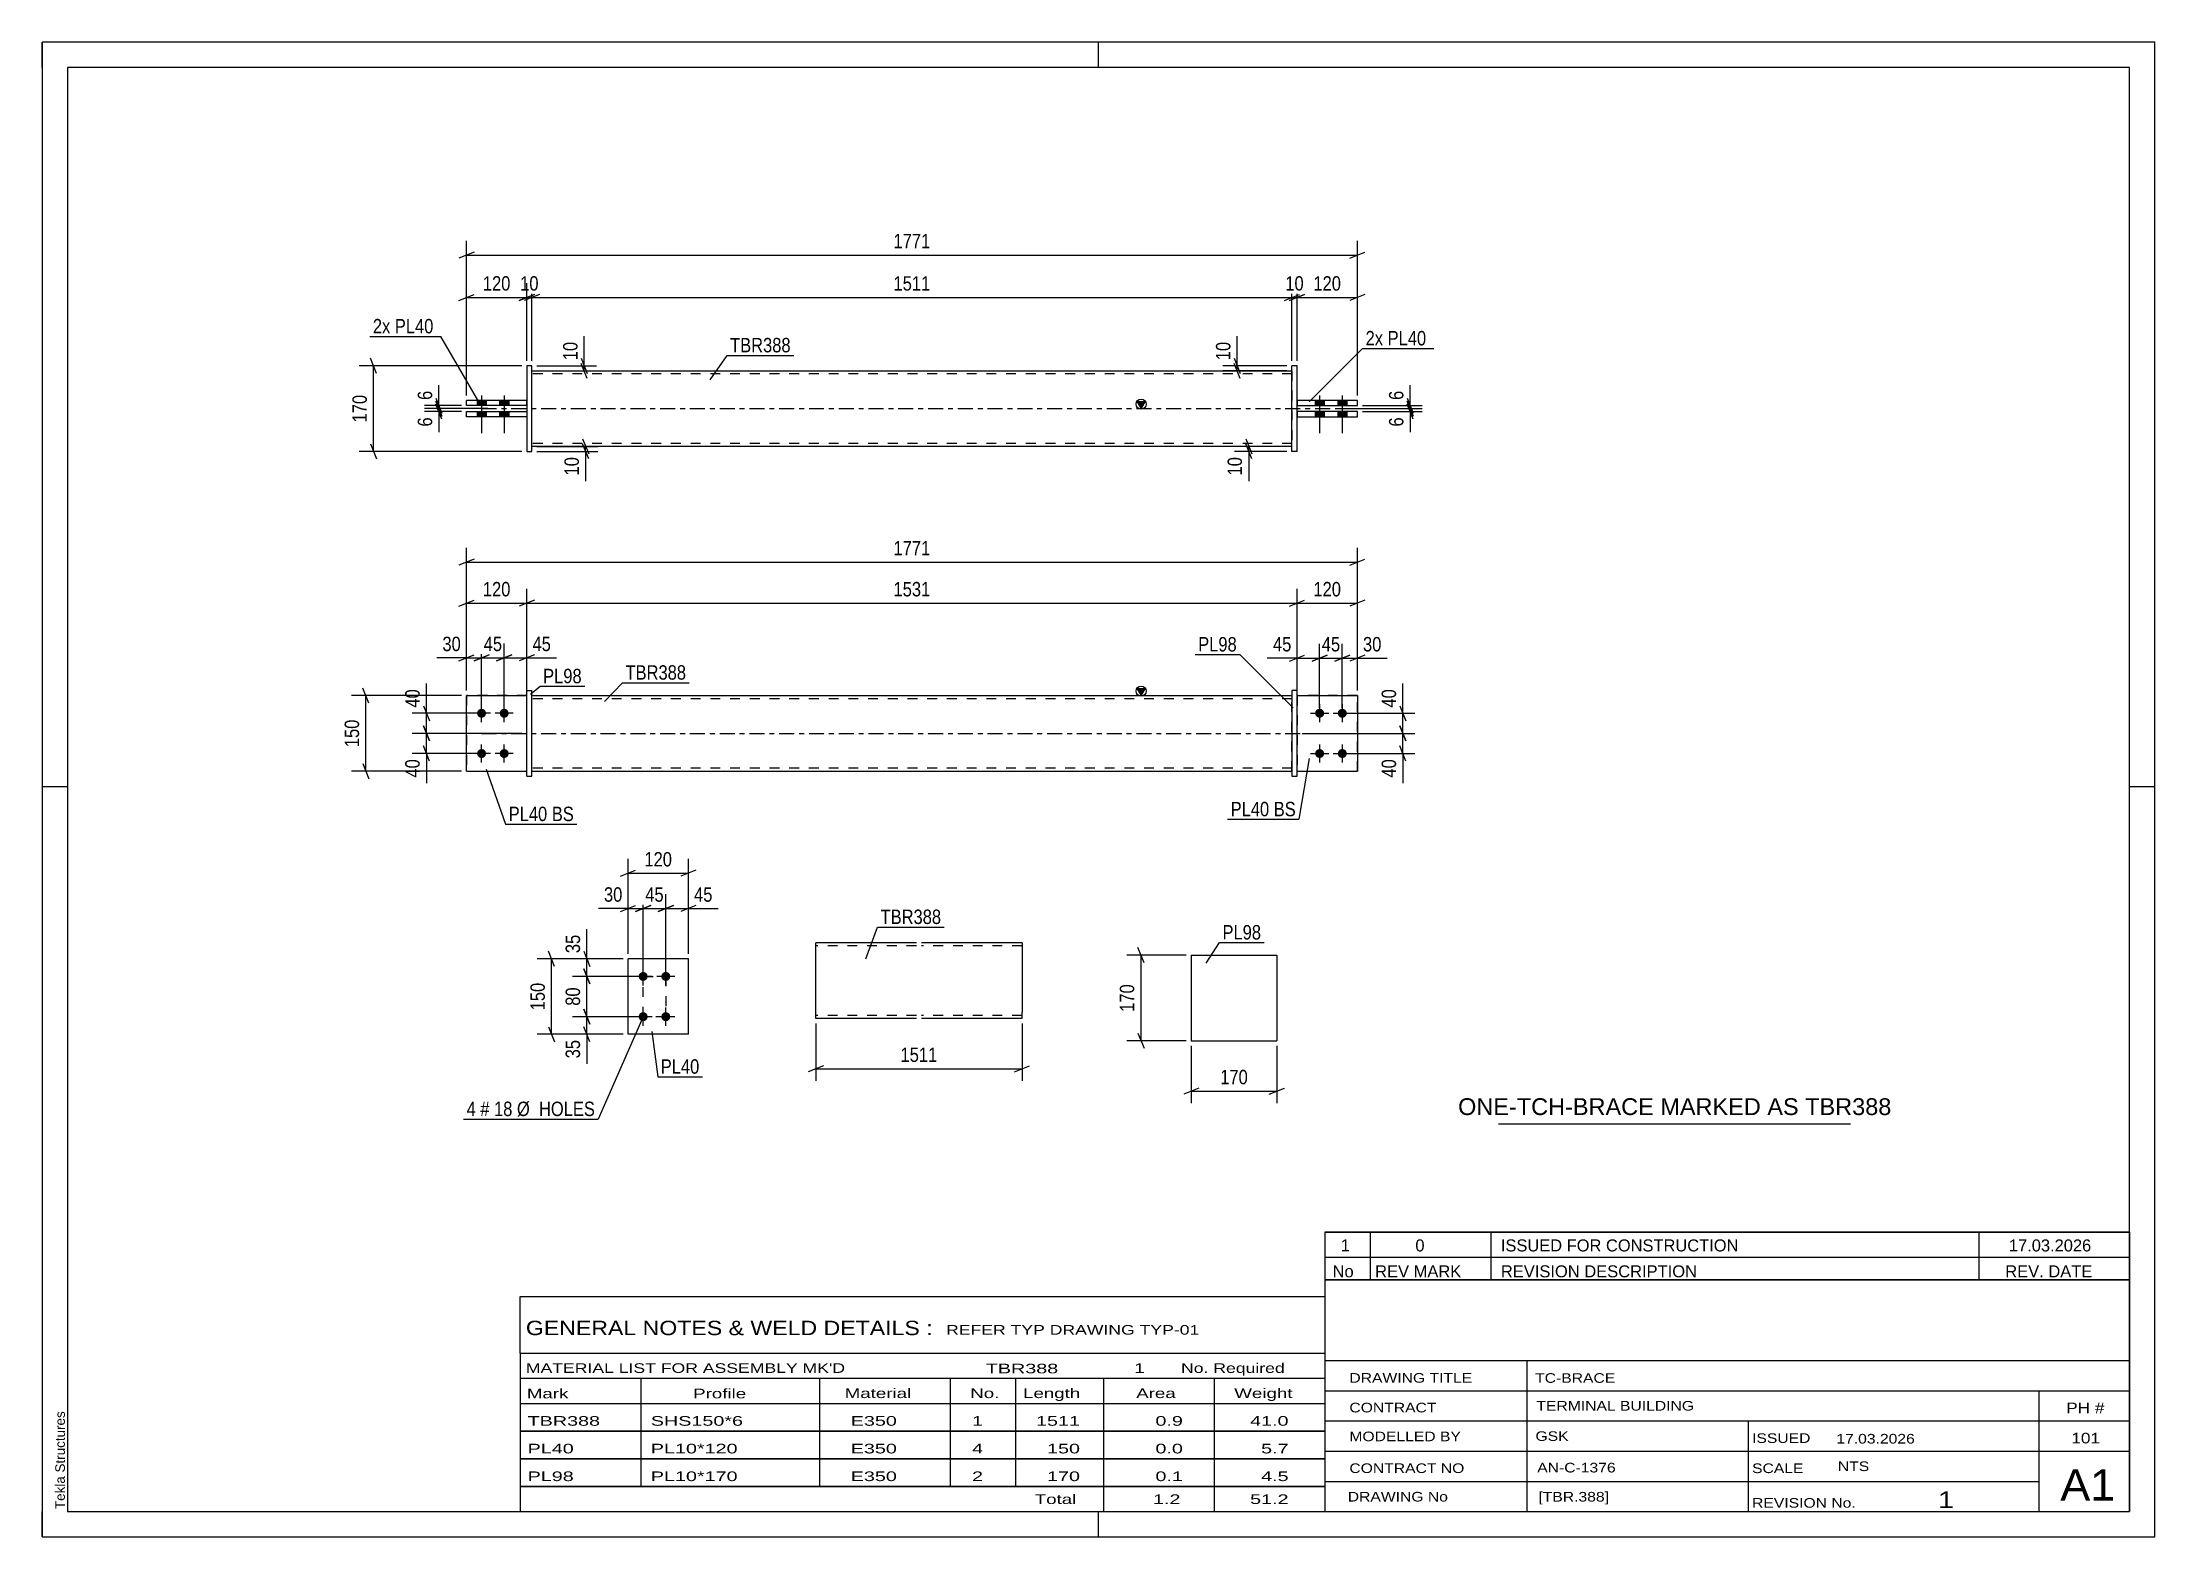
# Model space of a CAD drawing. Header units: millimetres. Extents: x 0 to 420, y 0 to 297.
import ezdxf

# ---------------------------------------------------------------- set-up
doc = ezdxf.new("R2010")
doc.units = ezdxf.units.MM
doc.linetypes.add('DXK_LINE_DOT2', pattern=[3.9198, 1.9599, -1.9599])
doc.linetypes.add('DXK_LINE_DOT3', pattern=[5.9187, 2.979, -0.9799, 0.9799, -0.9799])
doc.styles.add('Arial', font='ARIAL.TTF', dxfattribs={"height": 0.2})
doc.styles.add('Arial Narrow', font='ARIALN.TTF', dxfattribs={"height": 0.2})

# ---------------------------------------------------------------- blocks, each defined once
blk = doc.blocks.new('Unknown-580569984-1163')
at = {"color": 5, "linetype": 'Continuous'}
for p, q in [((420, 297), (0, 297)), ((0, 297), (0, 0)), ((0, 292), (0, 297)), ((210, 292), (210, 297)), ((420, 0), (420, 297)), ((415, 292), (5, 292)), ((5, 292), (5, 5)), ((415, 5), (415, 292)), ((5, 149), (0, 149)), ((420, 149), (415, 149)), ((0, 0), (0, 5)), ((5, 5), (415, 5)), ((210, 0), (210, 5)), ((0, 0), (420, 0))]:
    blk.add_line(p, q, dxfattribs=at)
at = {"color": 174, "linetype": 'Continuous', "style": 'Arial'}
blk.add_text('Tekla Structures', height=1.9102, rotation=90, dxfattribs=at).set_placement((4.5, 5.5))
blk = doc.blocks.new('Part-580569984-1802 - 1791')
at = {"color": 7, "linetype": 'DXK_LINE_DOT2'}
for p, q in [((261.47, 167.15), (249.47, 167.15)), ((249.47, 167.15), (249.47, 152.15)), ((261.47, 152.15), (261.47, 167.15)), ((249.47, 152.15), (261.47, 152.15))]:
    blk.add_line(p, q, dxfattribs=at)
blk = doc.blocks.new('Bolt-580569984-1794 - 1791')
at = {"linetype": 'Continuous'}
for points in [[(253.97, 164.55, -1), (253.97, 162.75, -1)], [(258.47, 164.55, -1), (258.47, 162.75, -1)], [(253.97, 156.55, -1), (253.97, 154.75, -1)], [(258.47, 156.55, -1), (258.47, 154.75, -1)]]:
    blk.add_hatch(color=1, dxfattribs=at).paths.add_polyline_path(points)
at = {"color": 1, "linetype": 'Continuous'}
for p, q in [((253.97, 165.45), (253.97, 161.85)), ((258.47, 165.45), (258.47, 161.85)), ((252.17, 163.65), (255.77, 163.65)), ((256.67, 163.65), (260.27, 163.65)), ((252.17, 155.65), (255.77, 155.65)), ((253.97, 157.45), (253.97, 153.85)), ((256.67, 155.65), (260.27, 155.65)), ((258.47, 157.45), (258.47, 153.85))]:
    blk.add_line(p, q, dxfattribs=at)
blk = doc.blocks.new('Part-580569984-1812 - 1791')
at = {"color": 2, "linetype": 'Continuous'}
for p, q in [((249.47, 168.15), (248.47, 168.15)), ((248.47, 168.15), (248.47, 151.15)), ((249.47, 151.15), (249.47, 168.15)), ((248.47, 151.15), (249.47, 151.15))]:
    blk.add_line(p, q, dxfattribs=at)
blk = doc.blocks.new('Bolt-580569984-1797 - 1791')
at = {"linetype": 'Continuous'}
for points in [[(87.34, 162.75, -1), (87.34, 164.55, -1)], [(91.84, 162.75, -1), (91.84, 164.55, -1)], [(87.34, 154.75, -1), (87.34, 156.55, -1)], [(91.84, 154.75, -1), (91.84, 156.55, -1)]]:
    blk.add_hatch(color=1, dxfattribs=at).paths.add_polyline_path(points)
at = {"color": 1, "linetype": 'Continuous'}
for p, q in [((87.34, 161.85), (87.34, 165.45)), ((91.84, 161.85), (91.84, 165.45)), ((89.14, 163.65), (85.54, 163.65)), ((93.64, 163.65), (90.04, 163.65)), ((89.14, 155.65), (85.54, 155.65)), ((87.34, 153.85), (87.34, 157.45)), ((93.64, 155.65), (90.04, 155.65)), ((91.84, 153.85), (91.84, 157.45))]:
    blk.add_line(p, q, dxfattribs=at)
blk = doc.blocks.new('Part-580569984-1807 - 1791')
at = {"color": 2, "linetype": 'Continuous'}
for p, q in [((249.47, 167.15), (261.47, 167.15)), ((261.47, 167.15), (261.47, 152.15)), ((249.47, 152.15), (261.47, 152.15))]:
    blk.add_line(p, q, dxfattribs=at)
at = {"color": 7, "linetype": 'DXK_LINE_DOT2'}
blk.add_line((249.47, 167.15), (249.47, 152.15), dxfattribs=at)
blk = doc.blocks.new('Part-580569984-1817 - 1791')
at = {"color": 7, "linetype": 'DXK_LINE_DOT2'}
for p, q in [((96.34, 167.15), (84.34, 167.15)), ((84.34, 167.15), (84.34, 152.15)), ((96.34, 152.15), (96.34, 167.15)), ((84.34, 152.15), (96.34, 152.15))]:
    blk.add_line(p, q, dxfattribs=at)
blk = doc.blocks.new('Part-580569984-1822 - 1791')
at = {"color": 2, "linetype": 'Continuous'}
for p, q in [((84.34, 152.15), (84.34, 167.15)), ((84.34, 167.15), (96.34, 167.15)), ((84.34, 152.15), (96.34, 152.15))]:
    blk.add_line(p, q, dxfattribs=at)
at = {"color": 7, "linetype": 'DXK_LINE_DOT2'}
blk.add_line((96.34, 152.15), (96.34, 167.15), dxfattribs=at)
blk = doc.blocks.new('Part-580569984-1827 - 1791')
at = {"color": 2, "linetype": 'Continuous'}
for p, q in [((96.34, 151.15), (96.34, 168.15)), ((96.34, 168.15), (97.34, 168.15)), ((97.34, 151.15), (97.34, 168.15)), ((96.34, 151.15), (97.34, 151.15))]:
    blk.add_line(p, q, dxfattribs=at)
blk = doc.blocks.new('Part-580569984-1832 - 1791')
at = {"linetype": 'Continuous'}
blk.add_hatch(color=2, dxfattribs=at).paths.add_polyline_path([(218.47, 167.15), (217.67, 168.55), (219.27, 168.55)])
at = {"color": 2, "linetype": 'Continuous'}
for p, q in [((218.47, 167.15), (217.67, 168.55)), ((217.67, 168.55), (219.27, 168.55)), ((219.27, 168.55), (218.47, 167.15)), ((97.34, 167.15), (248.47, 167.15)), ((97.34, 152.15), (248.47, 152.15))]:
    blk.add_line(p, q, dxfattribs=at)
at = {"color": 7, "linetype": 'DXK_LINE_DOT2'}
for p, q in [((97.34, 152.15), (97.34, 167.15)), ((248.47, 166.55), (97.34, 166.55)), ((248.47, 152.15), (248.47, 167.15)), ((248.47, 152.75), (97.34, 152.75))]:
    blk.add_line(p, q, dxfattribs=at)
at = {"color": 7, "linetype": 'DXK_LINE_DOT3'}
blk.add_line((87.34, 159.65), (258.47, 159.65), dxfattribs=at)
at = {"color": 2, "linetype": 'Continuous'}
blk.add_circle((218.47, 168.05), 1, dxfattribs=at)
blk = doc.blocks.new('Part-580569984-2106 - 2084')
at = {"color": 2, "linetype": 'Continuous'}
for p, q in [((84.34, 223.59), (96.34, 223.59)), ((84.34, 222.59), (84.34, 223.59)), ((96.34, 222.59), (84.34, 222.59))]:
    blk.add_line(p, q, dxfattribs=at)
at = {"color": 7, "linetype": 'DXK_LINE_DOT2'}
blk.add_line((96.34, 223.59), (96.34, 222.59), dxfattribs=at)
blk = doc.blocks.new('Part-580569984-2090 - 2084')
at = {"color": 2, "linetype": 'Continuous'}
for p, q in [((261.47, 225.79), (249.47, 225.79)), ((249.47, 224.79), (261.47, 224.79)), ((261.47, 224.79), (261.47, 225.79))]:
    blk.add_line(p, q, dxfattribs=at)
at = {"color": 7, "linetype": 'DXK_LINE_DOT2'}
blk.add_line((249.47, 225.79), (249.47, 224.79), dxfattribs=at)
blk = doc.blocks.new('Part-580569984-2095 - 2084')
at = {"color": 2, "linetype": 'Continuous'}
for p, q in [((261.47, 223.59), (249.47, 223.59)), ((261.47, 222.59), (261.47, 223.59)), ((249.47, 222.59), (261.47, 222.59))]:
    blk.add_line(p, q, dxfattribs=at)
at = {"color": 7, "linetype": 'DXK_LINE_DOT2'}
blk.add_line((249.47, 223.59), (249.47, 222.59), dxfattribs=at)
blk = doc.blocks.new('Part-580569984-2112 - 2084')
at = {"linetype": 'Continuous'}
blk.add_hatch(color=2, dxfattribs=at).paths.add_polyline_path([(218.47, 224.19), (217.67, 225.59), (219.27, 225.59)])
at = {"color": 2, "linetype": 'Continuous'}
for p, q in [((97.34, 231.69), (248.47, 231.69)), ((218.47, 224.19), (217.67, 225.59)), ((217.67, 225.59), (219.27, 225.59)), ((219.27, 225.59), (218.47, 224.19)), ((248.47, 216.69), (97.34, 216.69))]:
    blk.add_line(p, q, dxfattribs=at)
at = {"color": 7, "linetype": 'DXK_LINE_DOT2'}
for p, q in [((97.34, 216.69), (97.34, 231.69)), ((248.47, 231.09), (97.34, 231.09)), ((248.47, 231.69), (248.47, 216.69)), ((248.47, 217.29), (97.34, 217.29))]:
    blk.add_line(p, q, dxfattribs=at)
at = {"color": 7, "linetype": 'DXK_LINE_DOT3'}
blk.add_line((87.34, 224.19), (258.47, 224.19), dxfattribs=at)
at = {"color": 2, "linetype": 'Continuous'}
blk.add_circle((218.47, 225.09), 1, dxfattribs=at)
blk = doc.blocks.new('Part-580569984-2096 - 2084')
at = {"color": 2, "linetype": 'Continuous'}
for p, q in [((249.47, 232.69), (248.47, 232.69)), ((248.47, 215.69), (248.47, 232.69)), ((249.47, 215.69), (249.47, 232.69)), ((249.47, 215.69), (248.47, 215.69))]:
    blk.add_line(p, q, dxfattribs=at)
blk = doc.blocks.new('Part-580569984-2101 - 2084')
at = {"color": 2, "linetype": 'Continuous'}
for p, q in [((96.34, 225.79), (84.34, 225.79)), ((84.34, 224.79), (84.34, 225.79)), ((96.34, 224.79), (84.34, 224.79))]:
    blk.add_line(p, q, dxfattribs=at)
at = {"color": 7, "linetype": 'DXK_LINE_DOT2'}
blk.add_line((96.34, 224.79), (96.34, 225.79), dxfattribs=at)
blk = doc.blocks.new('Part-580569984-2107 - 2084')
at = {"color": 2, "linetype": 'Continuous'}
for p, q in [((97.34, 232.69), (96.34, 232.69)), ((96.34, 232.69), (96.34, 215.69)), ((97.34, 215.69), (97.34, 232.69)), ((96.34, 215.69), (97.34, 215.69))]:
    blk.add_line(p, q, dxfattribs=at)
blk = doc.blocks.new('Bolt-580569984-2113 - 2084')
at = {"linetype": 'Continuous'}
for points in [[(254.87, 225.79), (253.07, 225.79), (253.07, 224.79), (254.87, 224.79)], [(254.87, 225.79), (253.07, 225.79), (253.07, 224.79), (254.87, 224.79)], [(254.87, 223.59), (253.07, 223.59), (253.07, 222.59), (254.87, 222.59)], [(254.87, 223.59), (253.07, 223.59), (253.07, 222.59), (254.87, 222.59)], [(259.37, 225.79), (257.57, 225.79), (257.57, 224.79), (259.37, 224.79)], [(259.37, 225.79), (257.57, 225.79), (257.57, 224.79), (259.37, 224.79)], [(259.37, 223.59), (257.57, 223.59), (257.57, 222.59), (259.37, 222.59)], [(259.37, 223.59), (257.57, 223.59), (257.57, 222.59), (259.37, 222.59)]]:
    blk.add_hatch(color=1, dxfattribs=at).paths.add_polyline_path(points)
at = {"color": 1, "linetype": 'Continuous'}
for p, q in [((253.07, 225.79), (253.07, 224.79)), ((253.07, 225.79), (253.07, 224.79)), ((253.07, 223.59), (253.07, 222.59)), ((253.07, 223.59), (253.07, 222.59)), ((253.97, 226.79), (253.97, 219.29)), ((253.97, 226.79), (253.97, 219.29)), ((254.87, 225.79), (254.87, 224.79)), ((254.87, 225.79), (254.87, 224.79)), ((254.87, 223.59), (254.87, 222.59)), ((254.87, 223.59), (254.87, 222.59)), ((257.57, 225.79), (257.57, 224.79)), ((257.57, 225.79), (257.57, 224.79)), ((257.57, 223.59), (257.57, 222.59)), ((257.57, 223.59), (257.57, 222.59)), ((258.47, 226.79), (258.47, 219.29)), ((258.47, 226.79), (258.47, 219.29)), ((259.37, 225.79), (259.37, 224.79)), ((259.37, 225.79), (259.37, 224.79)), ((259.37, 223.59), (259.37, 222.59)), ((259.37, 223.59), (259.37, 222.59))]:
    blk.add_line(p, q, dxfattribs=at)
blk = doc.blocks.new('Bolt-580569984-2114 - 2084')
at = {"linetype": 'Continuous'}
for points in [[(86.44, 224.79), (88.24, 224.79), (88.24, 225.79), (86.44, 225.79)], [(86.44, 224.79), (88.24, 224.79), (88.24, 225.79), (86.44, 225.79)], [(86.44, 222.59), (88.24, 222.59), (88.24, 223.59), (86.44, 223.59)], [(86.44, 222.59), (88.24, 222.59), (88.24, 223.59), (86.44, 223.59)], [(90.94, 224.79), (92.74, 224.79), (92.74, 225.79), (90.94, 225.79)], [(90.94, 224.79), (92.74, 224.79), (92.74, 225.79), (90.94, 225.79)], [(90.94, 222.59), (92.74, 222.59), (92.74, 223.59), (90.94, 223.59)], [(90.94, 222.59), (92.74, 222.59), (92.74, 223.59), (90.94, 223.59)]]:
    blk.add_hatch(color=1, dxfattribs=at).paths.add_polyline_path(points)
at = {"color": 1, "linetype": 'Continuous'}
for p, q in [((86.44, 225.79), (86.44, 224.79)), ((86.44, 225.79), (86.44, 224.79)), ((86.44, 223.59), (86.44, 222.59)), ((86.44, 223.59), (86.44, 222.59)), ((87.34, 226.79), (87.34, 219.29)), ((87.34, 226.79), (87.34, 219.29)), ((88.24, 225.79), (88.24, 224.79)), ((88.24, 225.79), (88.24, 224.79)), ((88.24, 223.59), (88.24, 222.59)), ((88.24, 223.59), (88.24, 222.59)), ((90.94, 225.79), (90.94, 224.79)), ((90.94, 225.79), (90.94, 224.79)), ((90.94, 223.59), (90.94, 222.59)), ((90.94, 223.59), (90.94, 222.59)), ((91.84, 226.79), (91.84, 219.29)), ((91.84, 226.79), (91.84, 219.29)), ((92.74, 225.79), (92.74, 224.79)), ((92.74, 225.79), (92.74, 224.79)), ((92.74, 223.59), (92.74, 222.59)), ((92.74, 223.59), (92.74, 222.59))]:
    blk.add_line(p, q, dxfattribs=at)
blk = doc.blocks.new('Bolt-580569984-1444 - 1410')
at = {"linetype": 'Continuous'}
for points in [[(119.47, 110.45, -1), (119.47, 112.25, -1)], [(123.97, 110.45, -1), (123.97, 112.25, -1)], [(119.47, 102.45, -1), (119.47, 104.25, -1)], [(123.97, 102.45, -1), (123.97, 104.25, -1)]]:
    blk.add_hatch(color=1, dxfattribs=at).paths.add_polyline_path(points)
at = {"color": 1, "linetype": 'Continuous'}
for p, q in [((121.27, 111.35), (117.67, 111.35)), ((119.47, 109.55), (119.47, 113.15)), ((125.77, 111.35), (122.17, 111.35)), ((123.97, 109.55), (123.97, 113.15)), ((119.47, 101.55), (119.47, 105.15)), ((123.97, 101.55), (123.97, 105.15)), ((121.27, 103.35), (117.67, 103.35)), ((125.77, 103.35), (122.17, 103.35))]:
    blk.add_line(p, q, dxfattribs=at)
blk = doc.blocks.new('Part-580569984-1459 - 1410')
at = {"color": 2, "linetype": 'Continuous'}
for p, q in [((128.47, 114.85), (116.47, 114.85)), ((116.47, 99.85), (116.47, 114.85)), ((128.47, 99.85), (128.47, 114.85)), ((128.47, 99.85), (116.47, 99.85))]:
    blk.add_line(p, q, dxfattribs=at)
blk = doc.blocks.new('Part-580569984-1390 - 1374')
at = {"color": 2, "linetype": 'Continuous'}
for p, q in [((228.45, 115.57), (228.45, 98.57)), ((228.45, 115.57), (245.45, 115.57)), ((245.45, 115.57), (245.45, 98.57)), ((228.45, 98.57), (245.45, 98.57))]:
    blk.add_line(p, q, dxfattribs=at)
blk = doc.blocks.new('Part-580569984-1273 - 1255')
at = {"color": 2, "linetype": 'Continuous'}
for p, q in [((173.8, 118.01), (153.8, 118.01)), ((153.8, 103.1), (153.8, 118.01)), ((194.8, 118.01), (174.8, 118.01)), ((194.8, 118.01), (194.8, 104.21)), ((153.8, 103.01), (153.8, 103.1)), ((173.8, 103.01), (153.8, 103.01)), ((194.8, 103.01), (174.8, 103.01)), ((194.8, 103.01), (194.8, 104.21))]:
    blk.add_line(p, q, dxfattribs=at)
at = {"color": 7, "linetype": 'DXK_LINE_DOT2'}
for p, q in [((173.8, 117.41), (153.8, 117.41)), ((194.8, 117.41), (174.8, 117.41)), ((194.8, 117.41), (194.8, 117.37)), ((194.8, 117.37), (194.8, 117.41)), ((194.8, 117.27), (194.8, 117.37)), ((194.8, 117.37), (194.8, 117.27)), ((153.8, 103.61), (153.8, 103.66)), ((173.8, 103.61), (153.8, 103.61)), ((194.8, 103.61), (174.8, 103.61)), ((194.8, 103.66), (194.8, 103.98)), ((194.8, 103.61), (194.8, 103.66))]:
    blk.add_line(p, q, dxfattribs=at)
blk = doc.blocks.new('Rectangle-580569984-1568 - 1410')
at = {"color": 1, "linetype": 'DXK_LINE_DOT2'}
blk.add_lwpolyline([(119.47, 111.35), (123.97, 111.35), (123.97, 103.35), (119.47, 103.35), (119.47, 111.35)], close=True, dxfattribs=at)
blk = doc.blocks.new('StraightDimension-580569984-1978 - 1791')
at = {"color": 7, "linetype": 'Continuous'}
for p, q in [((250.47, 159.65), (272.91, 159.65)), ((269.91, 161.15), (271.11, 158.15)), ((270.51, 155.65), (270.51, 159.65)), ((259.47, 155.65), (272.91, 155.65)), ((271.11, 154.15), (269.91, 157.15))]:
    blk.add_line(p, q, dxfattribs=at)
at = {"color": 0}
blk.add_wipeout([(269.76, 155.13), (265.56, 155.13), (265.56, 150.27), (269.76, 150.27)], dxfattribs=at)
at = {"color": 7, "linetype": 'Continuous'}
blk.add_line((270.51, 155.65), (270.51, 149.75), dxfattribs=at)
blk.add_line((270.51, 155.65), (270.51, 149.75), dxfattribs=at)
at = {"color": 3, "style": 'Arial Narrow'}
blk.add_text('40', height=2.863, rotation=90.0002, dxfattribs=at).set_placement((269.16, 150.87))
blk = doc.blocks.new('StraightDimension-580569984-1988 - 1791')
at = {"color": 7, "linetype": 'Continuous'}
for p, q in [((85.84, 194.28), (82.84, 193.08)), ((84.34, 168.15), (84.34, 196.53)), ((84.34, 193.68), (261.47, 193.68)), ((259.97, 193.08), (262.97, 194.28)), ((261.47, 168.15), (261.47, 196.53))]:
    blk.add_line(p, q, dxfattribs=at)
at = {"color": 0}
blk.add_wipeout([(177.16, 194.43), (177.16, 198.63), (168.65, 198.63), (168.65, 194.43)], dxfattribs=at)
at = {"color": 3, "style": 'Arial Narrow'}
blk.add_text('1771', height=2.863, dxfattribs=at).set_placement((169.25, 195.03))
blk = doc.blocks.new('StraightDimension-580569984-2024 - 1791')
at = {"color": 7, "linetype": 'Continuous'}
for p, q in [((253.97, 164.65), (253.97, 177.44)), ((258.47, 164.65), (258.47, 177.44)), ((252.47, 173.99), (255.47, 175.19)), ((253.97, 174.59), (258.47, 174.59)), ((259.97, 175.19), (256.97, 173.99))]:
    blk.add_line(p, q, dxfattribs=at)
at = {"color": 0}
blk.add_wipeout([(258.65, 175.34), (258.65, 179.54), (253.79, 179.54), (253.79, 175.34)], dxfattribs=at)
at = {"color": 3, "style": 'Arial Narrow'}
blk.add_text('45', height=2.863, dxfattribs=at).set_placement((254.39, 175.94))
blk = doc.blocks.new('StraightDimension-580569984-1834 - 1791')
at = {"color": 7, "linetype": 'Continuous'}
for p, q in [((95.34, 159.65), (73.53, 159.65)), ((75.78, 161.15), (76.98, 158.15)), ((76.38, 155.65), (76.38, 159.65)), ((86.34, 155.65), (73.53, 155.65)), ((76.98, 154.15), (75.78, 157.15))]:
    blk.add_line(p, q, dxfattribs=at)
at = {"color": 0}
blk.add_wipeout([(75.63, 155.13), (71.43, 155.13), (71.43, 150.27), (75.63, 150.27)], dxfattribs=at)
at = {"color": 7, "linetype": 'Continuous'}
blk.add_line((76.38, 155.65), (76.38, 149.75), dxfattribs=at)
blk.add_line((76.38, 155.65), (76.38, 149.75), dxfattribs=at)
at = {"color": 3, "style": 'Arial Narrow'}
blk.add_text('40', height=2.863, rotation=90.0002, dxfattribs=at).set_placement((75.03, 150.87))
blk = doc.blocks.new('StraightDimension-580569984-1843 - 1791')
at = {"color": 7, "linetype": 'Continuous'}
for p, q in [((75.78, 165.15), (76.98, 162.15)), ((86.34, 163.65), (73.53, 163.65)), ((95.34, 159.65), (73.53, 159.65)), ((76.98, 158.15), (75.78, 161.15)), ((76.38, 159.65), (76.38, 163.65))]:
    blk.add_line(p, q, dxfattribs=at)
at = {"color": 0}
blk.add_wipeout([(75.63, 169.04), (71.43, 169.04), (71.43, 164.18), (75.63, 164.18)], dxfattribs=at)
at = {"color": 7, "linetype": 'Continuous'}
blk.add_line((76.38, 163.65), (76.38, 169.56), dxfattribs=at)
blk.add_line((76.38, 163.65), (76.38, 169.56), dxfattribs=at)
at = {"color": 3, "style": 'Arial Narrow'}
blk.add_text('40', height=2.863, rotation=90.0002, dxfattribs=at).set_placement((75.03, 164.78))
blk = doc.blocks.new('StraightDimension-580569984-1853 - 1791')
at = {"color": 7, "linetype": 'Continuous'}
for p, q in [((64.94, 165.65), (63.74, 168.65)), ((83.34, 167.15), (61.49, 167.15)), ((64.34, 152.15), (64.34, 167.15)), ((83.34, 152.15), (61.49, 152.15)), ((63.74, 153.65), (64.94, 150.65))]:
    blk.add_line(p, q, dxfattribs=at)
at = {"color": 0}
blk.add_wipeout([(63.59, 163), (59.39, 163), (59.39, 156.31), (63.59, 156.31)], dxfattribs=at)
at = {"color": 3, "style": 'Arial Narrow'}
blk.add_text('150', height=2.863, rotation=90.0002, dxfattribs=at).set_placement((62.99, 156.91))
blk = doc.blocks.new('StraightDimension-580569984-1873 - 1791')
at = {"color": 7, "linetype": 'Continuous'}
for p, q in [((84.34, 168.15), (84.34, 177.5)), ((87.34, 164.65), (87.34, 177.5)), ((82.84, 174.05), (85.84, 175.25)), ((84.34, 174.65), (87.34, 174.65)), ((88.84, 175.25), (85.84, 174.05))]:
    blk.add_line(p, q, dxfattribs=at)
at = {"color": 0}
blk.add_wipeout([(83.82, 175.4), (83.82, 179.6), (78.96, 179.6), (78.96, 175.4)], dxfattribs=at)
at = {"color": 7, "linetype": 'Continuous'}
blk.add_line((84.34, 174.65), (78.44, 174.65), dxfattribs=at)
blk.add_line((84.34, 174.65), (78.44, 174.65), dxfattribs=at)
at = {"color": 3, "style": 'Arial Narrow'}
blk.add_text('30', height=2.863, dxfattribs=at).set_placement((79.56, 176))
blk = doc.blocks.new('StraightDimension-580569984-1889 - 1791')
at = {"color": 7, "linetype": 'Continuous'}
for p, q in [((87.34, 164.65), (87.34, 177.5)), ((91.84, 164.65), (91.84, 177.5)), ((85.84, 174.05), (88.84, 175.25)), ((87.34, 174.65), (91.84, 174.65)), ((93.34, 175.25), (90.34, 174.05))]:
    blk.add_line(p, q, dxfattribs=at)
at = {"color": 0}
blk.add_wipeout([(92.02, 175.4), (92.02, 179.6), (87.17, 179.6), (87.17, 175.4)], dxfattribs=at)
at = {"color": 3, "style": 'Arial Narrow'}
blk.add_text('45', height=2.863, dxfattribs=at).set_placement((87.77, 176))
blk = doc.blocks.new('StraightDimension-580569984-1902 - 1791')
at = {"color": 7, "linetype": 'Continuous'}
for p, q in [((91.84, 164.65), (91.84, 177.5)), ((96.34, 168.15), (96.34, 177.5)), ((90.34, 174.05), (93.34, 175.25)), ((91.84, 174.65), (96.34, 174.65)), ((97.84, 175.25), (94.84, 174.05))]:
    blk.add_line(p, q, dxfattribs=at)
at = {"color": 0}
blk.add_wipeout([(101.73, 175.4), (101.73, 179.6), (96.87, 179.6), (96.87, 175.4)], dxfattribs=at)
at = {"color": 7, "linetype": 'Continuous'}
blk.add_line((96.34, 174.65), (102.25, 174.65), dxfattribs=at)
blk.add_line((96.34, 174.65), (102.25, 174.65), dxfattribs=at)
at = {"color": 3, "style": 'Arial Narrow'}
blk.add_text('45', height=2.863, dxfattribs=at).set_placement((97.47, 176))
blk = doc.blocks.new('StraightDimension-580569984-1919 - 1791')
at = {"color": 7, "linetype": 'Continuous'}
for p, q in [((82.84, 184.93), (85.84, 186.13)), ((84.34, 168.15), (84.34, 188.38)), ((84.34, 185.53), (96.34, 185.53)), ((97.84, 186.13), (94.84, 184.93)), ((96.34, 160.65), (96.34, 188.38))]:
    blk.add_line(p, q, dxfattribs=at)
at = {"color": 0}
blk.add_wipeout([(93.69, 186.28), (93.69, 190.48), (87, 190.48), (87, 186.28)], dxfattribs=at)
at = {"color": 3, "style": 'Arial Narrow'}
blk.add_text('120', height=2.863, dxfattribs=at).set_placement((87.6, 186.88))
blk = doc.blocks.new('StraightDimension-580569984-1934 - 1791')
at = {"color": 7, "linetype": 'Continuous'}
for p, q in [((97.84, 186.13), (94.84, 184.93)), ((96.34, 160.65), (96.34, 188.38)), ((96.34, 185.53), (249.47, 185.53)), ((247.97, 184.93), (250.97, 186.13)), ((249.47, 168.15), (249.47, 188.38))]:
    blk.add_line(p, q, dxfattribs=at)
at = {"color": 0}
blk.add_wipeout([(177.16, 186.28), (177.16, 190.48), (168.65, 190.48), (168.65, 186.28)], dxfattribs=at)
at = {"color": 3, "style": 'Arial Narrow'}
blk.add_text('1531', height=2.863, dxfattribs=at).set_placement((169.25, 186.88))
blk = doc.blocks.new('StraightDimension-580569984-1949 - 1791')
at = {"color": 7, "linetype": 'Continuous'}
for p, q in [((247.97, 184.93), (250.97, 186.13)), ((249.47, 168.15), (249.47, 188.38)), ((249.47, 185.53), (261.47, 185.53)), ((262.97, 186.13), (259.97, 184.93)), ((261.47, 168.15), (261.47, 188.38))]:
    blk.add_line(p, q, dxfattribs=at)
at = {"color": 0}
blk.add_wipeout([(258.81, 186.28), (258.81, 190.48), (252.13, 190.48), (252.13, 186.28)], dxfattribs=at)
at = {"color": 3, "style": 'Arial Narrow'}
blk.add_text('120', height=2.863, dxfattribs=at).set_placement((252.73, 186.88))
blk = doc.blocks.new('StraightDimension-580569984-1969 - 1791')
at = {"color": 7, "linetype": 'Continuous'}
for p, q in [((269.91, 165.15), (271.11, 162.15)), ((250.47, 159.65), (272.91, 159.65)), ((259.47, 163.65), (272.91, 163.65)), ((271.11, 158.15), (269.91, 161.15)), ((270.51, 159.65), (270.51, 163.65))]:
    blk.add_line(p, q, dxfattribs=at)
at = {"color": 0}
blk.add_wipeout([(269.76, 169.04), (265.56, 169.04), (265.56, 164.18), (269.76, 164.18)], dxfattribs=at)
at = {"color": 7, "linetype": 'Continuous'}
blk.add_line((270.51, 163.65), (270.51, 169.56), dxfattribs=at)
blk.add_line((270.51, 163.65), (270.51, 169.56), dxfattribs=at)
at = {"color": 3, "style": 'Arial Narrow'}
blk.add_text('40', height=2.863, rotation=90.0002, dxfattribs=at).set_placement((269.16, 164.78))
blk = doc.blocks.new('StraightDimension-580569984-2008 - 1791')
at = {"color": 7, "linetype": 'Continuous'}
for p, q in [((249.47, 168.15), (249.47, 177.44)), ((253.97, 164.65), (253.97, 177.44)), ((247.97, 173.99), (250.97, 175.19)), ((249.47, 174.59), (253.97, 174.59)), ((255.47, 175.19), (252.47, 173.99))]:
    blk.add_line(p, q, dxfattribs=at)
at = {"color": 0}
blk.add_wipeout([(248.94, 175.34), (248.94, 179.54), (244.09, 179.54), (244.09, 175.34)], dxfattribs=at)
at = {"color": 7, "linetype": 'Continuous'}
blk.add_line((249.47, 174.59), (243.56, 174.59), dxfattribs=at)
blk.add_line((249.47, 174.59), (243.56, 174.59), dxfattribs=at)
at = {"color": 3, "style": 'Arial Narrow'}
blk.add_text('45', height=2.863, dxfattribs=at).set_placement((244.69, 175.94))
blk = doc.blocks.new('StraightDimension-580569984-2037 - 1791')
at = {"color": 7, "linetype": 'Continuous'}
for p, q in [((258.47, 164.65), (258.47, 177.44)), ((261.47, 168.15), (261.47, 177.44)), ((256.97, 173.99), (259.97, 175.19)), ((258.47, 174.59), (261.47, 174.59)), ((262.97, 175.19), (259.97, 173.99))]:
    blk.add_line(p, q, dxfattribs=at)
at = {"color": 0}
blk.add_wipeout([(266.85, 175.34), (266.85, 179.54), (261.99, 179.54), (261.99, 175.34)], dxfattribs=at)
at = {"color": 7, "linetype": 'Continuous'}
blk.add_line((261.47, 174.59), (267.37, 174.59), dxfattribs=at)
blk.add_line((261.47, 174.59), (267.37, 174.59), dxfattribs=at)
at = {"color": 3, "style": 'Arial Narrow'}
blk.add_text('30', height=2.863, dxfattribs=at).set_placement((262.59, 175.94))
blk = doc.blocks.new('StraightDimension-580569984-2160 - 2084')
at = {"color": 7, "linetype": 'Continuous'}
for p, q in [((257.22, 224.19), (274.37, 224.19)), ((262.47, 224.79), (274.37, 224.79)), ((271.37, 226.29), (272.57, 223.29)), ((272.57, 222.69), (271.37, 225.69)), ((271.97, 224.19), (271.97, 224.79))]:
    blk.add_line(p, q, dxfattribs=at)
at = {"color": 0}
blk.add_wipeout([(271.22, 228.34), (267.02, 228.34), (267.02, 225.31), (271.22, 225.31)], dxfattribs=at)
at = {"color": 7, "linetype": 'Continuous'}
blk.add_line((271.97, 224.79), (271.97, 228.87), dxfattribs=at)
blk.add_line((271.97, 224.79), (271.97, 228.87), dxfattribs=at)
at = {"color": 3, "style": 'Arial Narrow'}
blk.add_text('6', height=2.86, rotation=90.0002, dxfattribs=at).set_placement((270.62, 225.91))
blk = doc.blocks.new('StraightDimension-580569984-2229 - 2084')
at = {"color": 7, "linetype": 'Continuous'}
for p, q in [((97.34, 233.69), (97.34, 249.15)), ((248.47, 233.69), (248.47, 249.15)), ((98.84, 246.9), (95.84, 245.7)), ((97.34, 246.3), (248.47, 246.3)), ((246.97, 245.7), (249.97, 246.9))]:
    blk.add_line(p, q, dxfattribs=at)
at = {"color": 0}
blk.add_wipeout([(177.16, 247.05), (177.16, 251.25), (168.65, 251.25), (168.65, 247.05)], dxfattribs=at)
at = {"color": 3, "style": 'Arial Narrow'}
blk.add_text('1511', height=2.863, dxfattribs=at).set_placement((169.25, 247.65))
blk = doc.blocks.new('StraightDimension-580569984-2178 - 2084')
at = {"color": 7, "linetype": 'Continuous'}
for p, q in [((98.34, 232.69), (110.17, 232.69)), ((98.34, 231.69), (110.17, 231.69)), ((107.17, 234.19), (108.37, 231.19)), ((108.37, 230.19), (107.17, 233.19)), ((107.77, 231.69), (107.77, 232.69))]:
    blk.add_line(p, q, dxfattribs=at)
at = {"color": 0}
blk.add_wipeout([(107.02, 238.07), (102.82, 238.07), (102.82, 233.21), (107.02, 233.21)], dxfattribs=at)
at = {"color": 7, "linetype": 'Continuous'}
blk.add_line((107.77, 232.69), (107.77, 238.59), dxfattribs=at)
blk.add_line((107.77, 232.69), (107.77, 238.59), dxfattribs=at)
at = {"color": 3, "style": 'Arial Narrow'}
blk.add_text('10', height=2.863, rotation=90.0002, dxfattribs=at).set_placement((106.42, 233.81))
blk = doc.blocks.new('StraightDimension-580569984-2239 - 2084')
at = {"color": 7, "linetype": 'Continuous'}
for p, q in [((96.34, 233.69), (96.34, 249.15)), ((97.34, 233.69), (97.34, 249.15)), ((94.84, 245.7), (97.84, 246.9)), ((98.84, 246.9), (95.84, 245.7)), ((96.34, 246.3), (97.34, 246.3))]:
    blk.add_line(p, q, dxfattribs=at)
at = {"color": 0}
blk.add_wipeout([(99.27, 247.05), (99.27, 251.25), (94.42, 251.25), (94.42, 247.05)], dxfattribs=at)
at = {"color": 3, "style": 'Arial Narrow'}
blk.add_text('10', height=2.863, dxfattribs=at).set_placement((95.02, 247.65))
blk = doc.blocks.new('StraightDimension-580569984-2126 - 2084')
at = {"color": 7, "linetype": 'Continuous'}
for p, q in [((83.34, 224.79), (76.02, 224.79)), ((88.59, 224.19), (76.02, 224.19)), ((78.27, 226.29), (79.47, 223.29)), ((79.47, 222.69), (78.27, 225.69)), ((78.87, 224.19), (78.87, 224.79))]:
    blk.add_line(p, q, dxfattribs=at)
at = {"color": 0}
blk.add_wipeout([(78.12, 228.34), (73.92, 228.34), (73.92, 225.31), (78.12, 225.31)], dxfattribs=at)
at = {"color": 7, "linetype": 'Continuous'}
blk.add_line((78.87, 224.79), (78.87, 228.87), dxfattribs=at)
blk.add_line((78.87, 224.79), (78.87, 228.87), dxfattribs=at)
at = {"color": 3, "style": 'Arial Narrow'}
blk.add_text('6', height=2.86, rotation=90.0002, dxfattribs=at).set_placement((77.52, 225.91))
blk = doc.blocks.new('StraightDimension-580569984-2138 - 2084')
at = {"color": 7, "linetype": 'Continuous'}
for p, q in [((88.59, 224.19), (76.02, 224.19)), ((83.34, 223.59), (76.02, 223.59)), ((78.27, 225.69), (79.47, 222.69)), ((79.47, 222.09), (78.27, 225.09)), ((78.87, 223.59), (78.87, 224.19))]:
    blk.add_line(p, q, dxfattribs=at)
at = {"color": 0}
blk.add_wipeout([(78.12, 223.06), (73.92, 223.06), (73.92, 220.03), (78.12, 220.03)], dxfattribs=at)
at = {"color": 7, "linetype": 'Continuous'}
blk.add_line((78.87, 223.59), (78.87, 219.51), dxfattribs=at)
blk.add_line((78.87, 223.59), (78.87, 219.51), dxfattribs=at)
at = {"color": 3, "style": 'Arial Narrow'}
blk.add_text('6', height=2.86, rotation=90.0002, dxfattribs=at).set_placement((77.52, 220.63))
blk = doc.blocks.new('StraightDimension-580569984-2149 - 2084')
at = {"color": 7, "linetype": 'Continuous'}
for p, q in [((95.34, 232.69), (63.03, 232.69)), ((66.48, 231.19), (65.28, 234.19)), ((65.88, 215.69), (65.88, 232.69)), ((95.34, 215.69), (63.03, 215.69)), ((65.28, 217.19), (66.48, 214.19))]:
    blk.add_line(p, q, dxfattribs=at)
at = {"color": 0}
blk.add_wipeout([(65.13, 227.53), (60.93, 227.53), (60.93, 220.85), (65.13, 220.85)], dxfattribs=at)
at = {"color": 3, "style": 'Arial Narrow'}
blk.add_text('170', height=2.863, rotation=90.0002, dxfattribs=at).set_placement((64.53, 221.45))
blk = doc.blocks.new('StraightDimension-580569984-2169 - 2084')
at = {"color": 7, "linetype": 'Continuous'}
for p, q in [((257.22, 224.19), (274.37, 224.19)), ((262.47, 223.59), (274.37, 223.59)), ((271.37, 225.69), (272.57, 222.69)), ((272.57, 222.09), (271.37, 225.09)), ((271.97, 223.59), (271.97, 224.19))]:
    blk.add_line(p, q, dxfattribs=at)
at = {"color": 0}
blk.add_wipeout([(271.22, 223.06), (267.02, 223.06), (267.02, 220.03), (271.22, 220.03)], dxfattribs=at)
at = {"color": 7, "linetype": 'Continuous'}
blk.add_line((271.97, 223.59), (271.97, 219.51), dxfattribs=at)
blk.add_line((271.97, 223.59), (271.97, 219.51), dxfattribs=at)
at = {"color": 3, "style": 'Arial Narrow'}
blk.add_text('6', height=2.86, rotation=90.0002, dxfattribs=at).set_placement((270.62, 220.63))
blk = doc.blocks.new('StraightDimension-580569984-2189 - 2084')
at = {"color": 7, "linetype": 'Continuous'}
for p, q in [((98.34, 216.69), (110.44, 216.69)), ((98.34, 215.69), (110.44, 215.69)), ((107.44, 218.19), (108.64, 215.19)), ((108.64, 214.19), (107.44, 217.19)), ((108.04, 215.69), (108.04, 216.69))]:
    blk.add_line(p, q, dxfattribs=at)
at = {"color": 0}
blk.add_wipeout([(107.29, 215.16), (103.09, 215.16), (103.09, 210.31), (107.29, 210.31)], dxfattribs=at)
at = {"color": 7, "linetype": 'Continuous'}
blk.add_line((108.04, 215.69), (108.04, 209.78), dxfattribs=at)
blk.add_line((108.04, 215.69), (108.04, 209.78), dxfattribs=at)
at = {"color": 3, "style": 'Arial Narrow'}
blk.add_text('10', height=2.863, rotation=90.0002, dxfattribs=at).set_placement((106.69, 210.91))
blk = doc.blocks.new('StraightDimension-580569984-2199 - 2084')
at = {"color": 7, "linetype": 'Continuous'}
for p, q in [((249.47, 233.69), (249.47, 249.15)), ((261.47, 226.79), (261.47, 249.15)), ((247.97, 245.7), (250.97, 246.9)), ((249.47, 246.3), (261.47, 246.3)), ((262.97, 246.9), (259.97, 245.7))]:
    blk.add_line(p, q, dxfattribs=at)
at = {"color": 0}
blk.add_wipeout([(258.81, 247.05), (258.81, 251.25), (252.13, 251.25), (252.13, 247.05)], dxfattribs=at)
at = {"color": 3, "style": 'Arial Narrow'}
blk.add_text('120', height=2.863, dxfattribs=at).set_placement((252.73, 247.65))
blk = doc.blocks.new('StraightDimension-580569984-2209 - 2084')
at = {"color": 7, "linetype": 'Continuous'}
for p, q in [((84.34, 226.79), (84.34, 249.15)), ((96.34, 233.69), (96.34, 249.15)), ((82.84, 245.7), (85.84, 246.9)), ((84.34, 246.3), (96.34, 246.3)), ((97.84, 246.9), (94.84, 245.7))]:
    blk.add_line(p, q, dxfattribs=at)
at = {"color": 0}
blk.add_wipeout([(93.69, 247.05), (93.69, 251.25), (87, 251.25), (87, 247.05)], dxfattribs=at)
at = {"color": 3, "style": 'Arial Narrow'}
blk.add_text('120', height=2.863, dxfattribs=at).set_placement((87.6, 247.65))
blk = doc.blocks.new('StraightDimension-580569984-2219 - 2084')
at = {"color": 7, "linetype": 'Continuous'}
for p, q in [((248.47, 233.69), (248.47, 249.15)), ((249.47, 233.69), (249.47, 249.15)), ((246.97, 245.7), (249.97, 246.9)), ((250.97, 246.9), (247.97, 245.7)), ((248.47, 246.3), (249.47, 246.3))]:
    blk.add_line(p, q, dxfattribs=at)
at = {"color": 0}
blk.add_wipeout([(251.4, 247.05), (251.4, 251.25), (246.54, 251.25), (246.54, 247.05)], dxfattribs=at)
at = {"color": 3, "style": 'Arial Narrow'}
blk.add_text('10', height=2.863, dxfattribs=at).set_placement((247.14, 247.65))
blk = doc.blocks.new('StraightDimension-580569984-2250 - 2084')
at = {"color": 7, "linetype": 'Continuous'}
for p, q in [((84.34, 226.79), (84.34, 257.56)), ((261.47, 226.79), (261.47, 257.56)), ((85.84, 255.31), (82.84, 254.11)), ((84.34, 254.71), (261.47, 254.71)), ((259.97, 254.11), (262.97, 255.31))]:
    blk.add_line(p, q, dxfattribs=at)
at = {"color": 0}
blk.add_wipeout([(177.16, 255.46), (177.16, 259.66), (168.65, 259.66), (168.65, 255.46)], dxfattribs=at)
at = {"color": 3, "style": 'Arial Narrow'}
blk.add_text('1771', height=2.863, dxfattribs=at).set_placement((169.25, 256.06))
blk = doc.blocks.new('StraightDimension-580569984-2261 - 2084')
at = {"color": 7, "linetype": 'Continuous'}
for p, q in [((247.47, 232.69), (234.72, 232.69)), ((247.47, 231.69), (234.72, 231.69)), ((236.97, 234.19), (238.17, 231.19)), ((238.17, 230.19), (236.97, 233.19)), ((237.57, 231.69), (237.57, 232.69))]:
    blk.add_line(p, q, dxfattribs=at)
at = {"color": 0}
blk.add_wipeout([(236.82, 238.07), (232.62, 238.07), (232.62, 233.21), (236.82, 233.21)], dxfattribs=at)
at = {"color": 7, "linetype": 'Continuous'}
blk.add_line((237.57, 232.69), (237.57, 238.59), dxfattribs=at)
blk.add_line((237.57, 232.69), (237.57, 238.59), dxfattribs=at)
at = {"color": 3, "style": 'Arial Narrow'}
blk.add_text('10', height=2.863, rotation=90.0002, dxfattribs=at).set_placement((236.22, 233.81))
blk = doc.blocks.new('StraightDimension-580569984-2272 - 2084')
at = {"color": 7, "linetype": 'Continuous'}
for p, q in [((247.47, 216.69), (237.02, 216.69)), ((247.47, 215.69), (237.02, 215.69)), ((239.27, 218.19), (240.47, 215.19)), ((240.47, 214.19), (239.27, 217.19)), ((239.87, 215.69), (239.87, 216.69))]:
    blk.add_line(p, q, dxfattribs=at)
at = {"color": 0}
blk.add_wipeout([(239.12, 215.16), (234.92, 215.16), (234.92, 210.31), (239.12, 210.31)], dxfattribs=at)
at = {"color": 7, "linetype": 'Continuous'}
blk.add_line((239.87, 215.69), (239.87, 209.78), dxfattribs=at)
blk.add_line((239.87, 215.69), (239.87, 209.78), dxfattribs=at)
at = {"color": 3, "style": 'Arial Narrow'}
blk.add_text('10', height=2.863, rotation=90.0002, dxfattribs=at).set_placement((238.52, 210.91))
blk = doc.blocks.new('StraightDimension-580569984-1474 - 1410')
at = {"color": 7, "linetype": 'Continuous'}
for p, q in [((118.47, 111.35), (105.42, 111.35)), ((107.67, 112.85), (108.87, 109.85)), ((108.27, 103.35), (108.27, 111.35)), ((118.47, 103.35), (105.42, 103.35)), ((108.87, 101.85), (107.67, 104.85))]:
    blk.add_line(p, q, dxfattribs=at)
at = {"color": 0}
blk.add_wipeout([(107.52, 109.78), (103.32, 109.78), (103.32, 104.92), (107.52, 104.92)], dxfattribs=at)
at = {"color": 3, "style": 'Arial Narrow'}
blk.add_text('80', height=2.863, rotation=90.0002, dxfattribs=at).set_placement((106.92, 105.52))
blk = doc.blocks.new('StraightDimension-580569984-1484 - 1410')
at = {"color": 7, "linetype": 'Continuous'}
for p, q in [((118.47, 103.35), (105.42, 103.35)), ((107.67, 104.85), (108.87, 101.85)), ((108.87, 98.35), (107.67, 101.35)), ((108.27, 99.85), (108.27, 103.35)), ((115.47, 99.85), (105.42, 99.85))]:
    blk.add_line(p, q, dxfattribs=at)
at = {"color": 0}
blk.add_wipeout([(107.52, 99.33), (103.32, 99.33), (103.32, 94.47), (107.52, 94.47)], dxfattribs=at)
at = {"color": 7, "linetype": 'Continuous'}
blk.add_line((108.27, 99.85), (108.27, 93.95), dxfattribs=at)
blk.add_line((108.27, 99.85), (108.27, 93.95), dxfattribs=at)
at = {"color": 3, "style": 'Arial Narrow'}
blk.add_text('35', height=2.863, rotation=90.0002, dxfattribs=at).set_placement((106.92, 95.07))
blk = doc.blocks.new('StraightDimension-580569984-1461 - 1410')
at = {"color": 7, "linetype": 'Continuous'}
for p, q in [((115.47, 114.85), (105.42, 114.85)), ((107.67, 116.35), (108.87, 113.35)), ((108.27, 111.35), (108.27, 114.85)), ((118.47, 111.35), (105.42, 111.35)), ((108.87, 109.85), (107.67, 112.85))]:
    blk.add_line(p, q, dxfattribs=at)
at = {"color": 0}
blk.add_wipeout([(107.52, 120.23), (103.32, 120.23), (103.32, 115.38), (107.52, 115.38)], dxfattribs=at)
at = {"color": 7, "linetype": 'Continuous'}
blk.add_line((108.27, 114.85), (108.27, 120.76), dxfattribs=at)
blk.add_line((108.27, 114.85), (108.27, 120.76), dxfattribs=at)
at = {"color": 3, "style": 'Arial Narrow'}
blk.add_text('35', height=2.863, rotation=90.0002, dxfattribs=at).set_placement((106.92, 115.98))
blk = doc.blocks.new('StraightDimension-580569984-1498 - 1410')
at = {"color": 7, "linetype": 'Continuous'}
for p, q in [((115.47, 114.85), (98.42, 114.85)), ((101.87, 113.35), (100.67, 116.35)), ((101.27, 99.85), (101.27, 114.85)), ((100.67, 101.35), (101.87, 98.35)), ((115.47, 99.85), (98.42, 99.85))]:
    blk.add_line(p, q, dxfattribs=at)
at = {"color": 0}
blk.add_wipeout([(100.52, 110.69), (96.32, 110.69), (96.32, 104.01), (100.52, 104.01)], dxfattribs=at)
at = {"color": 3, "style": 'Arial Narrow'}
blk.add_text('150', height=2.863, rotation=90.0002, dxfattribs=at).set_placement((99.92, 104.61))
blk = doc.blocks.new('StraightDimension-580569984-1515 - 1410')
at = {"color": 7, "linetype": 'Continuous'}
for p, q in [((116.47, 115.85), (116.47, 127.7)), ((119.47, 112.35), (119.47, 127.7)), ((114.97, 124.25), (117.97, 125.45)), ((116.47, 124.85), (119.47, 124.85)), ((120.97, 125.45), (117.97, 124.25))]:
    blk.add_line(p, q, dxfattribs=at)
at = {"color": 0}
blk.add_wipeout([(115.94, 125.6), (115.94, 129.8), (111.08, 129.8), (111.08, 125.6)], dxfattribs=at)
at = {"color": 7, "linetype": 'Continuous'}
blk.add_line((116.47, 124.85), (110.56, 124.85), dxfattribs=at)
blk.add_line((116.47, 124.85), (110.56, 124.85), dxfattribs=at)
at = {"color": 3, "style": 'Arial Narrow'}
blk.add_text('30', height=2.863, dxfattribs=at).set_placement((111.68, 126.2))
blk = doc.blocks.new('StraightDimension-580569984-1528 - 1410')
at = {"color": 7, "linetype": 'Continuous'}
for p, q in [((119.47, 112.35), (119.47, 127.7)), ((123.97, 112.35), (123.97, 127.7)), ((117.97, 124.25), (120.97, 125.45)), ((119.47, 124.85), (123.97, 124.85)), ((125.47, 125.45), (122.47, 124.25))]:
    blk.add_line(p, q, dxfattribs=at)
at = {"color": 0}
blk.add_wipeout([(124.14, 125.6), (124.14, 129.8), (119.29, 129.8), (119.29, 125.6)], dxfattribs=at)
at = {"color": 3, "style": 'Arial Narrow'}
blk.add_text('45', height=2.863, dxfattribs=at).set_placement((119.89, 126.2))
blk = doc.blocks.new('StraightDimension-580569984-1538 - 1410')
at = {"color": 7, "linetype": 'Continuous'}
for p, q in [((123.97, 112.35), (123.97, 127.7)), ((128.47, 115.85), (128.47, 127.7)), ((122.47, 124.25), (125.47, 125.45)), ((123.97, 124.85), (128.47, 124.85)), ((129.97, 125.45), (126.97, 124.25))]:
    blk.add_line(p, q, dxfattribs=at)
at = {"color": 0}
blk.add_wipeout([(133.85, 125.6), (133.85, 129.8), (128.99, 129.8), (128.99, 125.6)], dxfattribs=at)
at = {"color": 7, "linetype": 'Continuous'}
blk.add_line((128.47, 124.85), (134.37, 124.85), dxfattribs=at)
blk.add_line((128.47, 124.85), (134.37, 124.85), dxfattribs=at)
at = {"color": 3, "style": 'Arial Narrow'}
blk.add_text('45', height=2.863, dxfattribs=at).set_placement((129.59, 126.2))
blk = doc.blocks.new('StraightDimension-580569984-1552 - 1410')
at = {"color": 7, "linetype": 'Continuous'}
for p, q in [((116.47, 115.85), (116.47, 134.7)), ((128.47, 115.85), (128.47, 134.7)), ((114.97, 131.25), (117.97, 132.45)), ((116.47, 131.85), (128.47, 131.85)), ((129.97, 132.45), (126.97, 131.25))]:
    blk.add_line(p, q, dxfattribs=at)
at = {"color": 0}
blk.add_wipeout([(125.81, 132.6), (125.81, 136.8), (119.12, 136.8), (119.12, 132.6)], dxfattribs=at)
at = {"color": 3, "style": 'Arial Narrow'}
blk.add_text('120', height=2.863, dxfattribs=at).set_placement((119.72, 133.2))
blk = doc.blocks.new('StraightDimension-580569984-1392 - 1374')
at = {"color": 7, "linetype": 'Continuous'}
for p, q in [((228.45, 97.57), (228.45, 86.17)), ((245.45, 97.57), (245.45, 86.17)), ((229.95, 89.17), (226.95, 87.97)), ((228.45, 88.57), (245.45, 88.57)), ((243.95, 87.97), (246.95, 89.17))]:
    blk.add_line(p, q, dxfattribs=at)
at = {"color": 0}
blk.add_wipeout([(240.29, 89.32), (240.29, 93.52), (233.61, 93.52), (233.61, 89.32)], dxfattribs=at)
at = {"color": 3, "style": 'Arial Narrow'}
blk.add_text('170', height=2.863, dxfattribs=at).set_placement((234.21, 89.92))
blk = doc.blocks.new('StraightDimension-580569984-1397 - 1374')
at = {"color": 7, "linetype": 'Continuous'}
for p, q in [((227.45, 115.57), (215.6, 115.57)), ((219.05, 114.07), (217.85, 117.07)), ((218.45, 98.57), (218.45, 115.57)), ((227.45, 98.57), (215.6, 98.57)), ((217.85, 100.07), (219.05, 97.07))]:
    blk.add_line(p, q, dxfattribs=at)
at = {"color": 0}
blk.add_wipeout([(217.7, 110.41), (213.5, 110.41), (213.5, 103.72), (217.7, 103.72)], dxfattribs=at)
at = {"color": 3, "style": 'Arial Narrow'}
blk.add_text('170', height=2.863, rotation=90.0002, dxfattribs=at).set_placement((217.1, 104.32))
blk = doc.blocks.new('StraightDimension-580569984-1353 - 1255')
at = {"color": 7, "linetype": 'Continuous'}
for p, q in [((153.8, 102.01), (153.8, 90.61)), ((194.8, 102.01), (194.8, 90.61)), ((155.3, 93.61), (152.3, 92.41)), ((153.8, 93.01), (194.8, 93.01)), ((193.3, 92.41), (196.3, 93.61))]:
    blk.add_line(p, q, dxfattribs=at)
at = {"color": 0}
blk.add_wipeout([(178.56, 93.76), (178.56, 97.96), (170.04, 97.96), (170.04, 93.76)], dxfattribs=at)
at = {"color": 3, "style": 'Arial Narrow'}
blk.add_text('1511', height=2.863, dxfattribs=at).set_placement((170.64, 94.36))
blk = doc.blocks.new('Unknown-580569984-4331')
at = {"color": 7, "linetype": 'Continuous'}
for p, q in [((255, 51.05), (255, 5)), ((255, 51.05), (415, 51.05)), ((415, 51), (415, 5)), ((255, 35), (415, 35)), ((295.14, 35), (295.14, 5)), ((255, 29), (415, 29)), ((397, 5.05), (397, 29.05)), ((255, 23), (415, 23)), ((339.14, 23), (339.14, 5)), ((255, 17), (415, 17)), ((255, 11), (397, 11)), ((255, 5), (415, 5))]:
    blk.add_line(p, q, dxfattribs=at)
at = {"color": 7, "style": 'Arial Narrow'}
for s, height, width, p in [('DRAWING TITLE', 1.9089, 1.425378, (259.88, 30.61)), ('TC-BRACE', 1.909, 1.425378, (296.81, 30.59)), ('CONTRACT', 1.909, 1.425378, (259.88, 24.71)), ('TERMINAL BUILDING', 1.9089, 1.425378, (297.06, 25.07)), ('MODELLED BY', 1.9089, 1.425378, (259.88, 18.98)), ('GSK', 1.909, 1.425378, (296.88, 19.04)), ('ISSUED', 1.909, 1.425378, (339.94, 18.64)), ('17.03.2026', 1.909, 1.425378, (356.69, 18.52)), ('CONTRACT NO', 1.9089, 1.425378, (259.88, 12.66)), ('AN-C-1376', 1.909, 1.425378, (297.23, 12.78)), ('SCALE', 1.909, 1.425378, (339.94, 12.65)), ('A1', 6.204, 1.25, (401.24, 7.2)), ('DRAWING No', 1.909, 1.425378, (259.56, 7)), ('[TBR.388]', 1.909, 1.425378, (297.46, 6.99)), ('1', 3.34, 1.5, (376.91, 5.68)), ('REVISION No.', 1.9089, 1.425378, (339.94, 5.77))]:
    blk.add_text(s, height=height, dxfattribs=dict(at, width=width)).set_placement(p)
at = {"color": 7, "linetype": 'Continuous', "style": 'Arial Narrow'}
for s, height, width, p in [('PH #', 2.1, 1.42538, (402.4, 24.55)), ('101', 2.1, 1.42538, (403.41, 18.55)), ('NTS', 1.909, 1.425378, (357, 13.05))]:
    blk.add_text(s, height=height, dxfattribs=dict(at, width=width)).set_placement(p)
blk = doc.blocks.new('Unknown-580569984-4332')
at = {"color": 7, "linetype": 'Continuous'}
for p, q in [((255, 60.55), (415, 60.55)), ((415, 60.55), (255, 60.55)), ((255, 60.55), (255, 55.55)), ((264, 60.55), (264, 55.55)), ((288, 60.55), (288, 55.55)), ((385, 60.55), (385, 55.55)), ((415, 60.55), (415, 55.55)), ((255, 55.55), (415, 55.55)), ((255, 55.55), (255, 51.05)), ((255, 55.55), (415, 55.55)), ((264, 55.55), (264, 51.05)), ((288, 55.55), (288, 51.05)), ((385, 55.55), (385, 51.05)), ((415, 55.55), (415, 51.05)), ((415, 51.05), (255, 51.05))]:
    blk.add_line(p, q, dxfattribs=at)
at = {"color": 7, "linetype": 'Continuous', "style": 'Arial Narrow'}
for s, height, width, p in [('1', 2.39, 1.196471, (258.16, 56.7)), ('0', 2.39, 1.196471, (273, 56.7)), ('ISSUED FOR CONSTRUCTION', 2.3861, 1.196471, (290, 56.7)), ('17.03.2026', 2.386, 1.196471, (391, 56.7)), ('No', 2.386, 1.2, (256.54, 51.55)), ('REV MARK', 2.386, 1.2, (265, 51.55)), ('REVISION DESCRIPTION', 2.3861, 1.2, (290, 51.55)), ('REV. DATE', 2.386, 1.2, (390.28, 51.55))]:
    blk.add_text(s, height=height, dxfattribs=dict(at, width=width)).set_placement(p)
blk = doc.blocks.new('Unknown-580569984-4333')
at = {"color": 7, "linetype": 'Continuous'}
for p, q in [((95, 47.75), (255, 47.75)), ((95, 36.5), (95, 47.75)), ((255, 47.75), (255, 36.5)), ((95, 36.5), (255, 36.5)), ((95, 36.5), (95, 31.5)), ((255, 36.5), (255, 31.5)), ((95, 31.5), (255, 31.5)), ((95, 31.5), (95, 26.5)), ((119, 31.5), (119, 26.5)), ((154.5, 31.5), (154.5, 26.5)), ((180.5, 31.5), (180.5, 26.5)), ((193.5, 31.5), (193.5, 26.5)), ((211, 31.5), (211, 26.5)), ((233, 31.5), (233, 26.5)), ((255, 31.5), (255, 26.5)), ((95, 26.5), (255, 26.5)), ((95, 26.45), (95, 21.05)), ((95, 26.45), (255, 26.45)), ((119, 26.5), (119, 21)), ((154.5, 26.5), (154.5, 21)), ((180.5, 26.5), (180.5, 21)), ((193.5, 26.5), (193.5, 21)), ((211, 26.5), (211, 21)), ((233, 26.5), (233, 21)), ((255, 26.45), (255, 21.05)), ((95, 21.05), (255, 21.05)), ((119, 21), (119, 15.5)), ((154.5, 21), (154.5, 15.5)), ((180.5, 21), (180.5, 15.5)), ((193.5, 21), (193.5, 15.5)), ((211, 21), (211, 15.5)), ((233, 21), (233, 15.5)), ((95, 20.95), (95, 15.55)), ((95, 20.95), (255, 20.95)), ((255, 20.95), (255, 15.55)), ((95, 15.55), (255, 15.55)), ((95, 15.45), (95, 10.05)), ((95, 15.45), (255, 15.45)), ((119, 15.5), (119, 10)), ((154.5, 15.5), (154.5, 10)), ((180.5, 15.5), (180.5, 10)), ((193.5, 15.5), (193.5, 10)), ((211, 15.5), (211, 10)), ((233, 15.5), (233, 10)), ((255, 15.45), (255, 10.05)), ((95, 10.05), (255, 10.05)), ((95, 10), (255, 10)), ((95, 10), (95, 5)), ((211, 10), (211, 5)), ((233, 10), (233, 5)), ((255, 10), (255, 5)), ((95, 5), (255, 5))]:
    blk.add_line(p, q, dxfattribs=at)
at = {"color": 7, "style": 'Arial Narrow'}
for s, height, width, p in [('GENERAL NOTES & WELD DETAILS :', 2.8633, 1.4, (96.15, 40.06)), ('REFER TYP DRAWING TYP-01', 1.9089, 1.6, (179.7, 40.16)), ("MATERIAL LIST FOR ASSEMBLY MK'D", 1.9089, 1.6, (96.15, 32.56)), ('TBR388', 1.909, 1.794707, (187.59, 32.47)), ('1', 1.91, 1.794707, (217.08, 32.56)), ('No. Required', 1.9089, 1.6, (226.41, 32.56)), ('Mark', 1.909, 1.7, (96.34, 27.5)), ('Profile', 1.909, 1.7, (129.41, 27.5)), ('Material', 1.909, 1.7, (159.54, 27.56)), ('No.', 1.909, 1.7, (184.5, 27.56)), ('Length', 1.909, 1.7, (195, 27.56)), ('Area', 1.909, 1.7, (217.5, 27.56)), ('Weight', 1.909, 1.7, (237, 27.56))]:
    blk.add_text(s, height=height, dxfattribs=dict(at, width=width)).set_placement(p)
at = {"color": 7, "linetype": 'Continuous', "style": 'Arial Narrow'}
for s, height, width, p in [('TBR388', 1.909, 1.794707, (96.5, 22.06)), ('SHS150*6', 1.909, 1.794707, (121, 22.06)), ('E350', 1.909, 1.794707, (160.74, 22.06)), ('1', 1.91, 1.794707, (184.86, 22.06)), ('1511', 1.909, 1.794707, (197.58, 22.06)), ('0.9', 1.909, 1.794707, (221.32, 22.06)), ('41.0', 1.909, 1.794707, (240.14, 22.06)), ('PL40', 1.909, 1.794707, (96.5, 16.56)), ('PL10*120', 1.909, 1.794707, (121, 16.56)), ('E350', 1.909, 1.794707, (160.74, 16.56)), ('4', 1.91, 1.794707, (184.86, 16.56)), ('150', 1.909, 1.794707, (199.77, 16.56)), ('0.0', 1.909, 1.794707, (221.32, 16.56)), ('5.7', 1.909, 1.794707, (242.33, 16.56)), ('PL98', 1.909, 1.794707, (96.5, 11.06)), ('PL10*170', 1.909, 1.794707, (121, 11.06)), ('E350', 1.909, 1.794707, (160.74, 11.06)), ('2', 1.91, 1.794707, (184.86, 11.06)), ('170', 1.909, 1.794707, (199.77, 11.06)), ('0.1', 1.909, 1.794707, (221.32, 11.06)), ('4.5', 1.909, 1.794707, (242.33, 11.06)), ('Total', 1.909, 1.7, (197.33, 6.5)), ('1.2', 1.909, 1.794707, (220.83, 6.5)), ('51.2', 1.909, 1.794707, (240.14, 6.5))]:
    blk.add_text(s, height=height, dxfattribs=dict(at, width=width)).set_placement(p)
blk = doc.blocks.new('Unknown-580569984-4334')
at = {"color": 7, "linetype": 'Continuous'}
blk.add_line((289.5, 82.05), (359.5, 82.05), dxfattribs=at)
at = {"color": 7, "style": 'Arial'}
blk.add_text('ONE-TCH-BRACE MARKED AS TBR388', height=3.3428, dxfattribs=at).set_placement((281.49, 83.8))
blk = doc.blocks.new('Mark-580569984-1808 - 1791')
at = {"color": 0}
blk.add_wipeout([(237.49, 175.93), (237.49, 178.93), (229.82, 178.93), (229.82, 175.93)], dxfattribs=at)
blk.add_wipeout([(237.49, 175.93), (237.49, 178.93), (229.82, 178.93), (229.82, 175.93)], dxfattribs=at)
at = {"color": 30, "linetype": 'Continuous'}
for p in [(229.22, 175.33), (248.7, 164.72)]:
    blk.add_line(p, (238.09, 175.33), dxfattribs=at)
at = {"color": 3, "style": 'Arial Narrow'}
blk.add_text('PL98', height=2.863, dxfattribs=at).set_placement((229.82, 175.93))
blk = doc.blocks.new('Mark-580569984-1823 - 1791')
at = {"color": 0}
blk.add_wipeout([(107.26, 169.62), (107.26, 172.62), (99.58, 172.62), (99.58, 169.62)], dxfattribs=at)
blk.add_wipeout([(107.26, 169.62), (107.26, 172.62), (99.58, 172.62), (99.58, 169.62)], dxfattribs=at)
at = {"color": 30, "linetype": 'Continuous'}
for p, q in [((97.04, 167.46), (98.98, 169.02)), ((98.98, 169.02), (107.86, 169.02))]:
    blk.add_line(p, q, dxfattribs=at)
at = {"color": 3, "style": 'Arial Narrow'}
blk.add_text('PL98', height=2.863, dxfattribs=at).set_placement((99.58, 169.62))
blk = doc.blocks.new('Mark-580569984-1828 - 1791')
at = {"color": 0}
blk.add_wipeout([(128.02, 170.33), (128.02, 173.33), (115.96, 173.33), (115.96, 170.33)], dxfattribs=at)
blk.add_wipeout([(128.02, 170.33), (128.02, 173.33), (115.96, 173.33), (115.96, 170.33)], dxfattribs=at)
at = {"color": 30, "linetype": 'Continuous'}
for p, q in [((111.76, 165.99), (115.36, 169.73)), ((115.36, 169.73), (128.62, 169.73))]:
    blk.add_line(p, q, dxfattribs=at)
at = {"color": 3, "style": 'Arial Narrow'}
blk.add_text('TBR388', height=2.863, dxfattribs=at).set_placement((115.96, 170.33))
blk = doc.blocks.new('MarkSet-580569984-2069 - 1791')
at = {"color": 0}
blk.add_wipeout([(243.94, 143.18), (243.94, 146.18), (236.27, 146.18), (236.27, 143.18)], dxfattribs=at)
blk.add_wipeout([(243.94, 143.18), (243.94, 146.18), (236.27, 146.18), (236.27, 143.18)], dxfattribs=at)
blk.add_wipeout([(249.23, 143.18), (249.23, 146.18), (244.84, 146.18), (244.84, 143.18)], dxfattribs=at)
blk.add_wipeout([(249.23, 143.18), (249.23, 146.18), (244.84, 146.18), (244.84, 143.18)], dxfattribs=at)
at = {"color": 30, "linetype": 'Continuous'}
for p in [(251.9, 154.66), (235.67, 142.58)]:
    blk.add_line(p, (249.83, 142.58), dxfattribs=at)
at = {"color": 3, "style": 'Arial Narrow'}
for s, p in [('PL40', (236.27, 143.18)), ('BS', (244.84, 143.18))]:
    blk.add_text(s, height=2.863, dxfattribs=at).set_placement(p)
blk = doc.blocks.new('MarkSet-580569984-2075 - 1791')
at = {"color": 0}
blk.add_wipeout([(100.41, 142.22), (100.41, 145.22), (92.73, 145.22), (92.73, 142.22)], dxfattribs=at)
blk.add_wipeout([(100.41, 142.22), (100.41, 145.22), (92.73, 145.22), (92.73, 142.22)], dxfattribs=at)
at = {"color": 30, "linetype": 'Continuous'}
blk.add_line((88.24, 152.55), (92.13, 141.62), dxfattribs=at)
at = {"color": 0}
blk.add_wipeout([(105.69, 142.22), (105.69, 145.22), (101.31, 145.22), (101.31, 142.22)], dxfattribs=at)
blk.add_wipeout([(105.69, 142.22), (105.69, 145.22), (101.31, 145.22), (101.31, 142.22)], dxfattribs=at)
at = {"color": 30, "linetype": 'Continuous'}
blk.add_line((92.13, 141.62), (106.29, 141.62), dxfattribs=at)
at = {"color": 3, "style": 'Arial Narrow'}
for s, p in [('PL40', (92.73, 142.22)), ('BS', (101.31, 142.22))]:
    blk.add_text(s, height=2.863, dxfattribs=at).set_placement(p)
blk = doc.blocks.new('Mark-580569984-2108 - 2084')
at = {"color": 0}
blk.add_wipeout([(148.81, 235.38), (148.81, 238.38), (136.75, 238.38), (136.75, 235.38)], dxfattribs=at)
blk.add_wipeout([(148.81, 235.38), (148.81, 238.38), (136.75, 238.38), (136.75, 235.38)], dxfattribs=at)
at = {"color": 30, "linetype": 'Continuous'}
for p, q in [((132.78, 229.93), (136.15, 234.78)), ((136.15, 234.78), (149.41, 234.78))]:
    blk.add_line(p, q, dxfattribs=at)
at = {"color": 3, "style": 'Arial Narrow'}
blk.add_text('TBR388', height=2.863, dxfattribs=at).set_placement((136.75, 235.38))
blk = doc.blocks.new('MarkSet-580569984-2303 - 2084')
at = {"color": 0}
blk.add_wipeout([(69.2, 239.15), (69.2, 242.15), (65.73, 242.15), (65.73, 239.15)], dxfattribs=at)
blk.add_wipeout([(69.2, 239.15), (69.2, 242.15), (65.73, 242.15), (65.73, 239.15)], dxfattribs=at)
blk.add_wipeout([(77.77, 239.15), (77.77, 242.15), (70.1, 242.15), (70.1, 239.15)], dxfattribs=at)
blk.add_wipeout([(77.77, 239.15), (77.77, 242.15), (70.1, 242.15), (70.1, 239.15)], dxfattribs=at)
at = {"color": 30, "linetype": 'Continuous'}
for p in [(65.13, 238.55), (86.77, 225.56)]:
    blk.add_line(p, (79.27, 238.55), dxfattribs=at)
at = {"color": 3, "style": 'Arial Narrow'}
for s, p in [('2x', (65.73, 239.15)), ('PL40', (70.1, 239.15))]:
    blk.add_text(s, height=2.863, dxfattribs=at).set_placement(p)
blk = doc.blocks.new('MarkSet-580569984-2309 - 2084')
at = {"color": 0}
blk.add_wipeout([(266.58, 236.76), (266.58, 239.76), (263.1, 239.76), (263.1, 236.76)], dxfattribs=at)
blk.add_wipeout([(266.58, 236.76), (266.58, 239.76), (263.1, 239.76), (263.1, 236.76)], dxfattribs=at)
at = {"color": 30, "linetype": 'Continuous'}
blk.add_line((251.9, 225.56), (262.5, 236.16), dxfattribs=at)
at = {"color": 0}
blk.add_wipeout([(275.15, 236.76), (275.15, 239.76), (267.48, 239.76), (267.48, 236.76)], dxfattribs=at)
blk.add_wipeout([(275.15, 236.76), (275.15, 239.76), (267.48, 239.76), (267.48, 236.76)], dxfattribs=at)
at = {"color": 30, "linetype": 'Continuous'}
blk.add_line((262.5, 236.16), (276.65, 236.16), dxfattribs=at)
at = {"color": 3, "style": 'Arial Narrow'}
for s, p in [('2x', (263.1, 236.76)), ('PL40', (267.48, 236.76))]:
    blk.add_text(s, height=2.863, dxfattribs=at).set_placement(p)
blk = doc.blocks.new('Mark-580569984-1440 - 1410')
at = {"color": 0}
blk.add_wipeout([(86.2, 83.6), (86.2, 86.6), (84.37, 86.6), (84.37, 83.6)], dxfattribs=at)
blk.add_wipeout([(86.2, 83.6), (86.2, 86.6), (84.37, 86.6), (84.37, 83.6)], dxfattribs=at)
blk.add_wipeout([(88.92, 83.6), (88.92, 86.6), (87.1, 86.6), (87.1, 83.6)], dxfattribs=at)
blk.add_wipeout([(88.92, 83.6), (88.92, 86.6), (87.1, 86.6), (87.1, 83.6)], dxfattribs=at)
at = {"color": 3, "style": 'Arial Narrow'}
blk.add_text('4', height=2.86, dxfattribs=at).set_placement((84.37, 83.6))
at = {"color": 0}
blk.add_wipeout([(93.48, 83.6), (93.48, 86.6), (89.82, 86.6), (89.82, 83.6)], dxfattribs=at)
blk.add_wipeout([(93.48, 83.6), (93.48, 86.6), (89.82, 86.6), (89.82, 83.6)], dxfattribs=at)
at = {"color": 3, "style": 'Arial Narrow'}
blk.add_text('#', height=2.86, dxfattribs=at).set_placement((87.1, 83.6))
at = {"color": 0}
blk.add_wipeout([(109.91, 83.6), (109.91, 86.6), (94.38, 86.6), (94.38, 83.6)], dxfattribs=at)
blk.add_wipeout([(109.91, 83.6), (109.91, 86.6), (94.38, 86.6), (94.38, 83.6)], dxfattribs=at)
at = {"color": 7, "linetype": 'Continuous'}
for p in [(119.39, 103.18), (83.77, 83)]:
    blk.add_line(p, (110.51, 83), dxfattribs=at)
at = {"color": 3, "style": 'Arial Narrow'}
for s, p in [('18', (89.82, 83.6)), ('Ø  HOLES', (94.38, 83.6))]:
    blk.add_text(s, height=2.863, dxfattribs=at).set_placement(p)
blk = doc.blocks.new('Mark-580569984-1455 - 1410')
at = {"color": 0}
blk.add_wipeout([(130.64, 92.02), (130.64, 95.02), (122.97, 95.02), (122.97, 92.02)], dxfattribs=at)
blk.add_wipeout([(130.64, 92.02), (130.64, 95.02), (122.97, 95.02), (122.97, 92.02)], dxfattribs=at)
at = {"color": 30, "linetype": 'Continuous'}
for p, q in [((121.18, 100.38), (122.37, 91.42)), ((122.37, 91.42), (131.24, 91.42))]:
    blk.add_line(p, q, dxfattribs=at)
at = {"color": 3, "style": 'Arial Narrow'}
blk.add_text('PL40', height=2.863, dxfattribs=at).set_placement((122.97, 92.02))
blk = doc.blocks.new('Mark-580569984-1386 - 1374')
at = {"color": 0}
blk.add_wipeout([(242.33, 118.69), (242.33, 121.69), (234.65, 121.69), (234.65, 118.69)], dxfattribs=at)
blk.add_wipeout([(242.33, 118.69), (242.33, 121.69), (234.65, 121.69), (234.65, 118.69)], dxfattribs=at)
at = {"color": 30, "linetype": 'Continuous'}
for p, q in [((231.41, 114), (234.05, 118.09)), ((234.05, 118.09), (242.93, 118.09))]:
    blk.add_line(p, q, dxfattribs=at)
at = {"color": 3, "style": 'Arial Narrow'}
blk.add_text('PL98', height=2.863, dxfattribs=at).set_placement((234.65, 118.69))
blk = doc.blocks.new('Mark-580569984-1268 - 1255')
at = {"color": 0}
blk.add_wipeout([(178.72, 121.77), (178.72, 124.77), (166.67, 124.77), (166.67, 121.77)], dxfattribs=at)
blk.add_wipeout([(178.72, 121.77), (178.72, 124.77), (166.67, 124.77), (166.67, 121.77)], dxfattribs=at)
at = {"color": 30, "linetype": 'Continuous'}
for p, q in [((163.71, 114.86), (166.07, 121.17)), ((166.07, 121.17), (179.32, 121.17))]:
    blk.add_line(p, q, dxfattribs=at)
at = {"color": 3, "style": 'Arial Narrow'}
blk.add_text('TBR388', height=2.863, dxfattribs=at).set_placement((166.67, 121.77))

msp = doc.modelspace()

# ---------------------------------------------------------------- block references
for name in ['Unknown-580569984-1163', 'Part-580569984-2112 - 2084', 'Part-580569984-2107 - 2084', 'Part-580569984-2096 - 2084', 'Part-580569984-2101 - 2084', 'Part-580569984-2106 - 2084', 'Bolt-580569984-2114 - 2084', 'Part-580569984-2090 - 2084', 'Part-580569984-2095 - 2084', 'Bolt-580569984-2113 - 2084', 'Part-580569984-1832 - 1791', 'Part-580569984-1827 - 1791', 'Part-580569984-1812 - 1791', 'Part-580569984-1817 - 1791', 'Part-580569984-1822 - 1791', 'Bolt-580569984-1797 - 1791', 'Part-580569984-1802 - 1791', 'Part-580569984-1807 - 1791', 'Bolt-580569984-1794 - 1791', 'Part-580569984-1273 - 1255', 'Part-580569984-1459 - 1410', 'Part-580569984-1390 - 1374', 'Bolt-580569984-1444 - 1410', 'Rectangle-580569984-1568 - 1410', 'Unknown-580569984-4334', 'Unknown-580569984-4332', 'Unknown-580569984-4331', 'Unknown-580569984-4333']:
    msp.add_blockref(name, (0, 0))

# ---------------------------------------------------------------- next in the draw order: block references
for name in ['StraightDimension-580569984-2229 - 2084', 'StraightDimension-580569984-2126 - 2084', 'StraightDimension-580569984-2160 - 2084', 'StraightDimension-580569984-2189 - 2084', 'StraightDimension-580569984-2272 - 2084', 'StraightDimension-580569984-1988 - 1791', 'StraightDimension-580569984-1834 - 1791', 'StraightDimension-580569984-1978 - 1791', 'Mark-580569984-1268 - 1255', 'Mark-580569984-1386 - 1374', 'StraightDimension-580569984-1474 - 1410', 'StraightDimension-580569984-1353 - 1255', 'StraightDimension-580569984-1392 - 1374']:
    msp.add_blockref(name, (0, 0))

# ---------------------------------------------------------------- next in the draw order: block references
for name in ['StraightDimension-580569984-2178 - 2084', 'StraightDimension-580569984-2138 - 2084', 'StraightDimension-580569984-2169 - 2084', 'StraightDimension-580569984-2024 - 1791', 'StraightDimension-580569984-1843 - 1791', 'MarkSet-580569984-2075 - 1791', 'MarkSet-580569984-2069 - 1791', 'StraightDimension-580569984-1461 - 1410', 'StraightDimension-580569984-1397 - 1374', 'StraightDimension-580569984-1484 - 1410']:
    msp.add_blockref(name, (0, 0))

# ---------------------------------------------------------------- next in the draw order: block references
for name in ['StraightDimension-580569984-2239 - 2084', 'StraightDimension-580569984-2199 - 2084', 'StraightDimension-580569984-1853 - 1791', 'StraightDimension-580569984-1498 - 1410']:
    msp.add_blockref(name, (0, 0))

# ---------------------------------------------------------------- next in the draw order: block references
for name in ['StraightDimension-580569984-2219 - 2084', 'StraightDimension-580569984-2149 - 2084', 'StraightDimension-580569984-1873 - 1791', 'StraightDimension-580569984-1515 - 1410', 'Mark-580569984-1440 - 1410']:
    msp.add_blockref(name, (0, 0))

# ---------------------------------------------------------------- next in the draw order: block references
for name in ['StraightDimension-580569984-2209 - 2084', 'StraightDimension-580569984-1889 - 1791', 'StraightDimension-580569984-1528 - 1410', 'Mark-580569984-1455 - 1410']:
    msp.add_blockref(name, (0, 0))

# ---------------------------------------------------------------- next in the draw order: block references
for name in ['StraightDimension-580569984-2250 - 2084', 'StraightDimension-580569984-1902 - 1791', 'StraightDimension-580569984-1538 - 1410']:
    msp.add_blockref(name, (0, 0))

# ---------------------------------------------------------------- next in the draw order: block references
for name in ['MarkSet-580569984-2303 - 2084', 'MarkSet-580569984-2309 - 2084', 'Mark-580569984-2108 - 2084', 'StraightDimension-580569984-2261 - 2084', 'StraightDimension-580569984-1919 - 1791', 'StraightDimension-580569984-1552 - 1410']:
    msp.add_blockref(name, (0, 0))

# ---------------------------------------------------------------- next in the draw order: block references
msp.add_blockref('StraightDimension-580569984-1934 - 1791', (0, 0))

# ---------------------------------------------------------------- next in the draw order: block references
for name in ['StraightDimension-580569984-1949 - 1791', 'Mark-580569984-1823 - 1791', 'Mark-580569984-1828 - 1791']:
    msp.add_blockref(name, (0, 0))

# ---------------------------------------------------------------- next in the draw order: block references
msp.add_blockref('StraightDimension-580569984-1969 - 1791', (0, 0))

# ---------------------------------------------------------------- next in the draw order: block references
msp.add_blockref('StraightDimension-580569984-2008 - 1791', (0, 0))

# ---------------------------------------------------------------- next in the draw order: block references
for name in ['Mark-580569984-1808 - 1791', 'StraightDimension-580569984-2037 - 1791']:
    msp.add_blockref(name, (0, 0))

doc.saveas('drawing.dxf')
